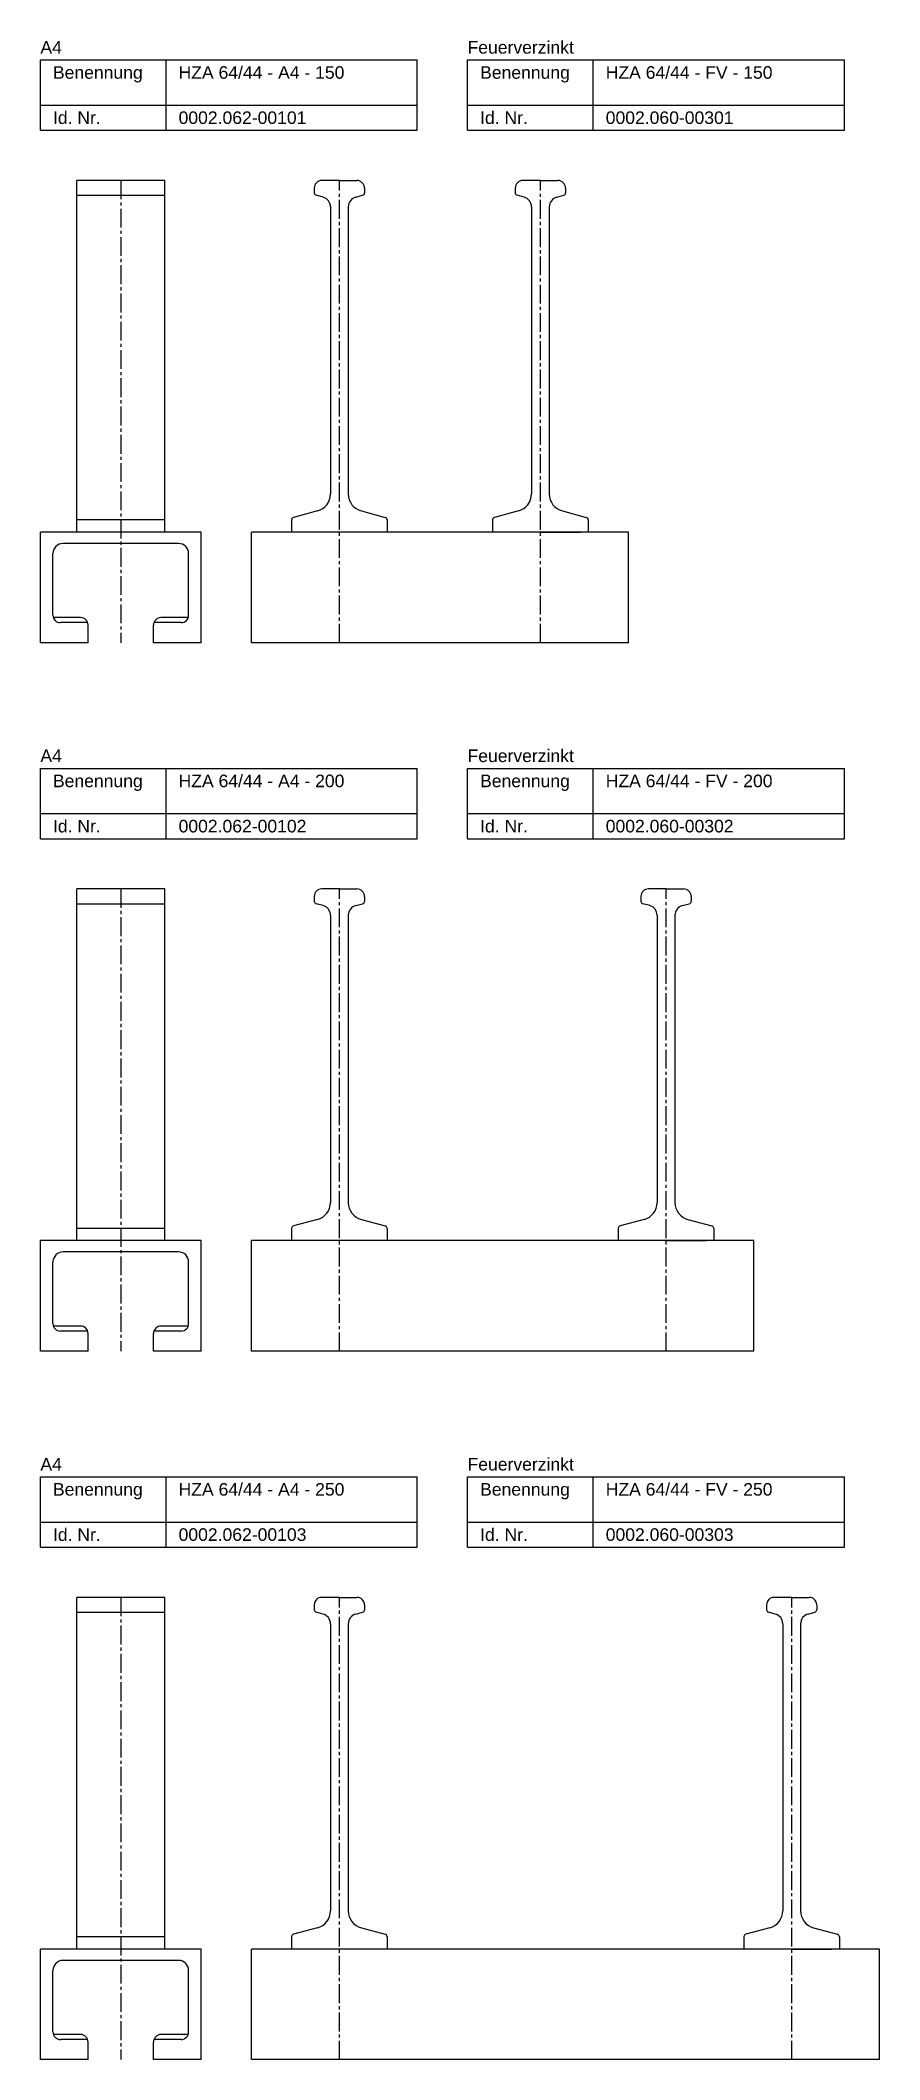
# Model space of a CAD drawing. Header units: millimetres. Extents: x -218 to 5936, y 987 to 3483.
# Drawn here: x -218 to 116, y 2679 to 3483 of the extents above; entities that cross this region are included whole.
import ezdxf

# ---------------------------------------------------------------- set-up
doc = ezdxf.new("R2010")
doc.units = ezdxf.units.MM
doc.header["$LTSCALE"] = 10
doc.linetypes.add('MITTE2', pattern=[1.125, 0.75, -0.125, 0.125, -0.125])
doc.layers.add('HALFEN', color=2, linetype='CONTINUOUS')
doc.styles.add('ARIAL50', font='arial.ttf', dxfattribs={"height": 5})

msp = doc.modelspace()

# ---------------------------------------------------------------- texts
at = {"layer": 'HALFEN', "style": 'ARIAL50'}
for s, p in [('A4', (-217.75, 3477.75)), ('Feuerverzinkt', (-47.75, 3477.75)), ('Benennung', (-212.75, 3467.75)), ('HZA 64/44 - A4 - 150', (-162.75, 3467.75)), ('Benennung', (-42.75, 3467.75)), ('HZA 64/44 - FV - 150', (7.25, 3467.75)), ('Id. Nr.', (-212.75, 3449.75)), ('0002.062-00101', (-162.75, 3449.75)), ('Id. Nr.', (-42.75, 3449.75)), ('0002.060-00301', (7.25, 3449.75)), ('A4', (-217.75, 3195.75)), ('Feuerverzinkt', (-47.75, 3195.75)), ('HZA 64/44 - A4 - 200', (-162.75, 3185.75)), ('HZA 64/44 - FV - 200', (7.25, 3185.75)), ('Benennung', (-212.75, 3185.75)), ('Benennung', (-42.75, 3185.75)), ('Id. Nr.', (-212.75, 3167.75)), ('0002.062-00102', (-162.75, 3167.75)), ('Id. Nr.', (-42.75, 3167.75)), ('0002.060-00302', (7.25, 3167.75)), ('A4', (-217.75, 2913.75)), ('Feuerverzinkt', (-47.75, 2913.75)), ('Benennung', (-212.75, 2903.75)), ('HZA 64/44 - A4 - 250', (-162.75, 2903.75)), ('Benennung', (-42.75, 2903.75)), ('HZA 64/44 - FV - 250', (7.25, 2903.75)), ('Id. Nr.', (-212.75, 2885.75)), ('0002.062-00103', (-162.75, 2885.75)), ('Id. Nr.', (-42.75, 2885.75)), ('0002.060-00303', (7.25, 2885.75))]:
    msp.add_text(s, height=5, dxfattribs=at).set_placement(p)

# ---------------------------------------------------------------- linework, layer by layer
at = {"layer": 'HALFEN'}
for p, q in [((-217.75, 3475.25), (-67.75, 3475.25)), ((-217.75, 3447.25), (-217.75, 3475.25)), ((-167.75, 3447.25), (-167.75, 3475.25)), ((-67.75, 3447.25), (-67.75, 3475.25)), ((-47.75, 3475.25), (102.25, 3475.25)), ((-47.75, 3447.25), (-47.75, 3475.25)), ((2.25, 3447.25), (2.25, 3475.25)), ((102.25, 3447.25), (102.25, 3475.25)), ((-217.75, 3457.25), (-67.75, 3457.25)), ((-47.75, 3457.25), (102.25, 3457.25)), ((-217.75, 3447.25), (-67.75, 3447.25)), ((-47.75, 3447.25), (102.25, 3447.25)), ((-203.25, 3287.25), (-203.25, 3427.25)), ((-168.25, 3427.25), (-203.25, 3427.25)), ((-168.25, 3287.25), (-168.25, 3427.25)), ((-108.75, 3424.25), (-108.75, 3422.32)), ((-98.75, 3427.25), (-105.75, 3427.25)), ((-98.75, 3427.25), (-91.75, 3427.25)), ((-88.75, 3424.25), (-88.75, 3422.32)), ((-28.75, 3424.25), (-28.75, 3422.32)), ((-18.75, 3427.25), (-25.75, 3427.25)), ((-18.75, 3427.25), (-11.75, 3427.25)), ((-8.75, 3424.25), (-8.75, 3422.32)), ((-168.25, 3421.25), (-203.25, 3421.25)), ((-105.26, 3420.62), (-108.01, 3421.35)), ((-102.3, 3416.75), (-102.3, 3302.46)), ((-95.2, 3416.75), (-95.2, 3302.46)), ((-92.24, 3420.62), (-89.49, 3421.35)), ((-25.26, 3420.62), (-28.01, 3421.35)), ((-22.3, 3416.75), (-22.3, 3302.46)), ((-15.2, 3416.75), (-15.2, 3302.46)), ((-12.24, 3420.62), (-9.49, 3421.35)), ((-107.49, 3295.7), (-117.01, 3293.15)), ((-90.01, 3295.7), (-80.49, 3293.15)), ((-27.49, 3295.7), (-37.01, 3293.15)), ((-10.01, 3295.7), (-0.49, 3293.15)), ((-203.25, 3292.25), (-168.25, 3292.25)), ((-117.75, 3292.18), (-117.75, 3287.25)), ((-79.75, 3292.18), (-79.75, 3287.25)), ((-37.75, 3292.18), (-37.75, 3287.25)), ((0.25, 3292.18), (0.25, 3287.25)), ((-153.75, 3287.25), (-217.75, 3287.25)), ((-217.75, 3243.25), (-217.75, 3287.25)), ((-162.75, 3282.75), (-208.75, 3282.75)), ((-153.75, 3243.25), (-153.75, 3287.25)), ((16.25, 3287.25), (-133.75, 3287.25)), ((-133.75, 3243.25), (-133.75, 3287.25)), ((-18.75, 3287.25), (-34.75, 3287.25)), ((-18.75, 3287.25), (-2.75, 3287.25)), ((16.25, 3243.25), (16.25, 3287.25)), ((-212.75, 3254.25), (-212.75, 3278.75)), ((-158.75, 3254.25), (-158.75, 3278.75)), ((-201.75, 3253.25), (-212.58, 3253.25)), ((-198.92, 3251.25), (-209.75, 3251.25)), ((-198.75, 3243.25), (-198.75, 3250.25)), ((-172.75, 3243.25), (-172.75, 3250.25)), ((-161.75, 3251.25), (-172.58, 3251.25)), ((-158.92, 3253.25), (-169.75, 3253.25)), ((-198.75, 3243.25), (-217.75, 3243.25)), ((-153.75, 3243.25), (-172.75, 3243.25)), ((16.25, 3243.25), (-133.75, 3243.25)), ((-217.75, 3193.25), (-67.75, 3193.25)), ((-217.75, 3165.25), (-217.75, 3193.25)), ((-167.75, 3165.25), (-167.75, 3193.25)), ((-67.75, 3165.25), (-67.75, 3193.25)), ((-47.75, 3193.25), (102.25, 3193.25)), ((-47.75, 3165.25), (-47.75, 3193.25)), ((2.25, 3165.25), (2.25, 3193.25)), ((102.25, 3165.25), (102.25, 3193.25)), ((-217.75, 3175.25), (-67.75, 3175.25)), ((-47.75, 3175.25), (102.25, 3175.25)), ((-217.75, 3165.25), (-67.75, 3165.25)), ((-47.75, 3165.25), (102.25, 3165.25)), ((-203.25, 3005.25), (-203.25, 3145.25)), ((-168.25, 3145.25), (-203.25, 3145.25)), ((-168.25, 3005.25), (-168.25, 3145.25)), ((-98.75, 3145.25), (-105.75, 3145.25)), ((-98.75, 3145.25), (-91.75, 3145.25)), ((31.25, 3145.25), (24.25, 3145.25)), ((31.25, 3145.25), (38.25, 3145.25)), ((-168.25, 3139.25), (-203.25, 3139.25)), ((-108.75, 3142.25), (-108.75, 3140.32)), ((-105.26, 3138.62), (-108.01, 3139.35)), ((-102.3, 3134.75), (-102.3, 3020.46)), ((-95.2, 3134.75), (-95.2, 3020.46)), ((-92.24, 3138.62), (-89.49, 3139.35)), ((-88.75, 3142.25), (-88.75, 3140.32)), ((21.25, 3142.25), (21.25, 3140.32)), ((24.74, 3138.62), (21.99, 3139.35)), ((27.7, 3134.75), (27.7, 3020.46)), ((34.8, 3134.75), (34.8, 3020.46)), ((37.76, 3138.62), (40.51, 3139.35)), ((41.25, 3142.25), (41.25, 3140.32)), ((-203.25, 3010.25), (-168.25, 3010.25)), ((-117.75, 3010.18), (-117.75, 3005.25)), ((-107.49, 3013.7), (-117.01, 3011.15)), ((-90.01, 3013.7), (-80.49, 3011.15)), ((-79.75, 3010.18), (-79.75, 3005.25)), ((12.25, 3010.18), (12.25, 3005.25)), ((22.51, 3013.7), (12.99, 3011.15)), ((39.99, 3013.7), (49.51, 3011.15)), ((50.25, 3010.18), (50.25, 3005.25)), ((-153.75, 3005.25), (-217.75, 3005.25)), ((-217.75, 2961.25), (-217.75, 3005.25)), ((-162.75, 3000.75), (-208.75, 3000.75)), ((-153.75, 2961.25), (-153.75, 3005.25)), ((66.25, 3005.25), (-133.75, 3005.25)), ((-133.75, 2961.25), (-133.75, 3005.25)), ((31.25, 3005.25), (15.25, 3005.25)), ((31.25, 3005.25), (47.25, 3005.25)), ((66.25, 2961.25), (66.25, 3005.25)), ((-212.75, 2972.25), (-212.75, 2996.75)), ((-158.75, 2972.25), (-158.75, 2996.75)), ((-201.75, 2971.25), (-212.58, 2971.25)), ((-198.92, 2969.25), (-209.75, 2969.25)), ((-198.75, 2961.25), (-198.75, 2968.25)), ((-172.75, 2961.25), (-172.75, 2968.25)), ((-161.75, 2969.25), (-172.58, 2969.25)), ((-158.92, 2971.25), (-169.75, 2971.25)), ((-198.75, 2961.25), (-217.75, 2961.25)), ((-153.75, 2961.25), (-172.75, 2961.25)), ((66.25, 2961.25), (-133.75, 2961.25)), ((-217.75, 2911.25), (-67.75, 2911.25)), ((-217.75, 2883.25), (-217.75, 2911.25)), ((-167.75, 2883.25), (-167.75, 2911.25)), ((-67.75, 2883.25), (-67.75, 2911.25)), ((-47.75, 2911.25), (102.25, 2911.25)), ((-47.75, 2883.25), (-47.75, 2911.25)), ((2.25, 2883.25), (2.25, 2911.25)), ((102.25, 2883.25), (102.25, 2911.25)), ((-217.75, 2893.25), (-67.75, 2893.25)), ((-47.75, 2893.25), (102.25, 2893.25)), ((-217.75, 2883.25), (-67.75, 2883.25)), ((-47.75, 2883.25), (102.25, 2883.25)), ((-203.25, 2723.25), (-203.25, 2863.25)), ((-168.25, 2863.25), (-203.25, 2863.25)), ((-168.25, 2723.25), (-168.25, 2863.25)), ((-98.75, 2863.25), (-105.75, 2863.25)), ((-98.75, 2863.25), (-91.75, 2863.25)), ((81.25, 2863.25), (74.25, 2863.25)), ((81.25, 2863.25), (88.25, 2863.25)), ((-168.25, 2857.25), (-203.25, 2857.25)), ((-108.75, 2860.25), (-108.75, 2858.32)), ((-105.26, 2856.62), (-108.01, 2857.35)), ((-92.24, 2856.62), (-89.49, 2857.35)), ((-88.75, 2860.25), (-88.75, 2858.32)), ((71.25, 2860.25), (71.25, 2858.32)), ((74.74, 2856.62), (71.99, 2857.35)), ((87.76, 2856.62), (90.51, 2857.35)), ((91.25, 2860.25), (91.25, 2858.32)), ((-102.3, 2852.76), (-102.3, 2738.46)), ((-95.2, 2852.76), (-95.2, 2738.46)), ((77.7, 2852.76), (77.7, 2738.46)), ((84.8, 2852.76), (84.8, 2738.46)), ((-203.25, 2728.25), (-168.25, 2728.25)), ((-117.75, 2728.19), (-117.75, 2723.25)), ((-107.49, 2731.7), (-117.01, 2729.15)), ((-90.01, 2731.7), (-80.49, 2729.15)), ((-79.75, 2728.19), (-79.75, 2723.25)), ((62.25, 2728.19), (62.25, 2723.25)), ((72.51, 2731.7), (62.99, 2729.15)), ((89.99, 2731.7), (99.51, 2729.15)), ((100.25, 2728.19), (100.25, 2723.25)), ((-153.75, 2723.25), (-217.75, 2723.25)), ((-217.75, 2679.25), (-217.75, 2723.25)), ((-162.75, 2718.75), (-208.75, 2718.75)), ((-153.75, 2679.25), (-153.75, 2723.25)), ((116.25, 2723.25), (-133.75, 2723.25)), ((-133.75, 2679.25), (-133.75, 2723.25)), ((81.25, 2723.25), (65.25, 2723.25)), ((81.25, 2723.25), (97.25, 2723.25)), ((116.25, 2679.25), (116.25, 2723.25)), ((-212.75, 2690.25), (-212.75, 2714.75)), ((-158.75, 2690.25), (-158.75, 2714.75)), ((-201.75, 2689.25), (-212.58, 2689.25)), ((-198.92, 2687.25), (-209.75, 2687.25)), ((-198.75, 2679.25), (-198.75, 2686.25)), ((-172.75, 2679.25), (-172.75, 2686.25)), ((-161.75, 2687.25), (-172.58, 2687.25)), ((-158.92, 2689.25), (-169.75, 2689.25)), ((-198.75, 2679.25), (-217.75, 2679.25)), ((-153.75, 2679.25), (-172.75, 2679.25)), ((116.25, 2679.25), (-133.75, 2679.25))]:
    msp.add_line(p, q, dxfattribs=at)
at = {"layer": 'HALFEN', "color": 1, "linetype": 'MITTE2'}
for p, q in [((-185.75, 3427.25), (-185.75, 3243.25)), ((-98.75, 3243.25), (-98.75, 3427.25)), ((-18.75, 3243.25), (-18.75, 3427.25)), ((-185.75, 3145.25), (-185.75, 2961.25)), ((-98.75, 2961.25), (-98.75, 3145.25)), ((31.25, 2961.25), (31.25, 3145.25)), ((-185.75, 2863.25), (-185.75, 2679.25)), ((-98.75, 2679.25), (-98.75, 2863.25)), ((81.25, 2679.25), (81.25, 2863.25))]:
    msp.add_line(p, q, dxfattribs=at)
at = {"layer": 'HALFEN'}
for centre, radius, start, end in [((-105.75, 3424.25), 3, 90, 180), ((-91.75, 3424.25), 3, 0, 90), ((-25.75, 3424.25), 3, 90, 180), ((-11.75, 3424.25), 3, 0, 90), ((-107.75, 3422.32), 1, 180, 255), ((-106.3, 3416.75), 4, 0, 75), ((-91.2, 3416.75), 4, 105, 180), ((-89.75, 3422.32), 1, 285, 0), ((-27.75, 3422.32), 1, 180, 255), ((-26.3, 3416.75), 4, 0, 75), ((-11.2, 3416.75), 4, 105, 180), ((-9.75, 3422.32), 1, 285, 0), ((-109.3, 3302.46), 7, 285, 0), ((-88.2, 3302.46), 7, 180, 255), ((-29.3, 3302.46), 7, 285, 0), ((-8.2, 3302.46), 7, 180, 255), ((-116.75, 3292.18), 1, 105, 180), ((-80.75, 3292.18), 1, 0, 75), ((-36.75, 3292.18), 1, 105, 180), ((-0.75, 3292.18), 1, 0, 75), ((-208.75, 3278.75), 4, 90, 180), ((-162.75, 3278.75), 4, 0, 90), ((-209.75, 3254.25), 3, 180, 270), ((-201.75, 3250.25), 3, 0, 90), ((-169.75, 3250.25), 3, 90, 180), ((-161.75, 3254.25), 3, 270, 0), ((-105.75, 3142.25), 3, 90, 180), ((-91.75, 3142.25), 3, 0, 90), ((24.25, 3142.25), 3, 90, 180), ((38.25, 3142.25), 3, 0, 90), ((-107.75, 3140.32), 1, 180, 255), ((-106.3, 3134.75), 4, 0, 75), ((-91.2, 3134.75), 4, 105, 180), ((-89.75, 3140.32), 1, 285, 0), ((22.25, 3140.32), 1, 180, 255), ((23.7, 3134.75), 4, 0, 75), ((38.8, 3134.75), 4, 105, 180), ((40.25, 3140.32), 1, 285, 0), ((-109.3, 3020.46), 7, 285, 0), ((-88.2, 3020.46), 7, 180, 255), ((20.7, 3020.46), 7, 285, 0), ((41.8, 3020.46), 7, 180, 255), ((-116.75, 3010.18), 1, 105, 180), ((-80.75, 3010.18), 1, 0, 75), ((13.25, 3010.18), 1, 105, 180), ((49.25, 3010.18), 1, 0, 75), ((-208.75, 2996.75), 4, 90, 180), ((-162.75, 2996.75), 4, 0, 90), ((-209.75, 2972.25), 3, 180, 270), ((-201.75, 2968.25), 3, 0, 90), ((-169.75, 2968.25), 3, 90, 180), ((-161.75, 2972.25), 3, 270, 0), ((-105.75, 2860.25), 3, 90, 180), ((-91.75, 2860.25), 3, 0, 90), ((74.25, 2860.25), 3, 90, 180), ((88.25, 2860.25), 3, 0, 90), ((-107.75, 2858.32), 1, 180, 255), ((-106.3, 2852.76), 4, 0, 75), ((-91.2, 2852.76), 4, 105, 180), ((-89.75, 2858.32), 1, 285, 0), ((72.25, 2858.32), 1, 180, 255), ((73.7, 2852.76), 4, 0, 75), ((88.8, 2852.76), 4, 105, 180), ((90.25, 2858.32), 1, 285, 0), ((-109.3, 2738.46), 7, 285, 0), ((-88.2, 2738.46), 7, 180, 255), ((70.7, 2738.46), 7, 285, 0), ((91.8, 2738.46), 7, 180, 255), ((-116.75, 2728.19), 1, 105, 180), ((-80.75, 2728.19), 1, 0, 75), ((63.25, 2728.19), 1, 105, 180), ((99.25, 2728.19), 1, 0, 75), ((-208.75, 2714.75), 4, 90, 180), ((-162.75, 2714.75), 4, 0, 90), ((-209.75, 2690.25), 3, 180, 270), ((-201.75, 2686.25), 3, 0, 90), ((-169.75, 2686.25), 3, 90, 180), ((-161.75, 2690.25), 3, 270, 0)]:
    msp.add_arc(centre, radius, start, end, dxfattribs=at)

msp.set_redraw_order([(e.dxf.handle, doc.entitydb.next_handle()) for e in msp.query("TEXT MTEXT ATTDEF DIMENSION ARC_DIMENSION")])  # texts and dimensions are drawn at this point

doc.saveas('drawing.dxf')
